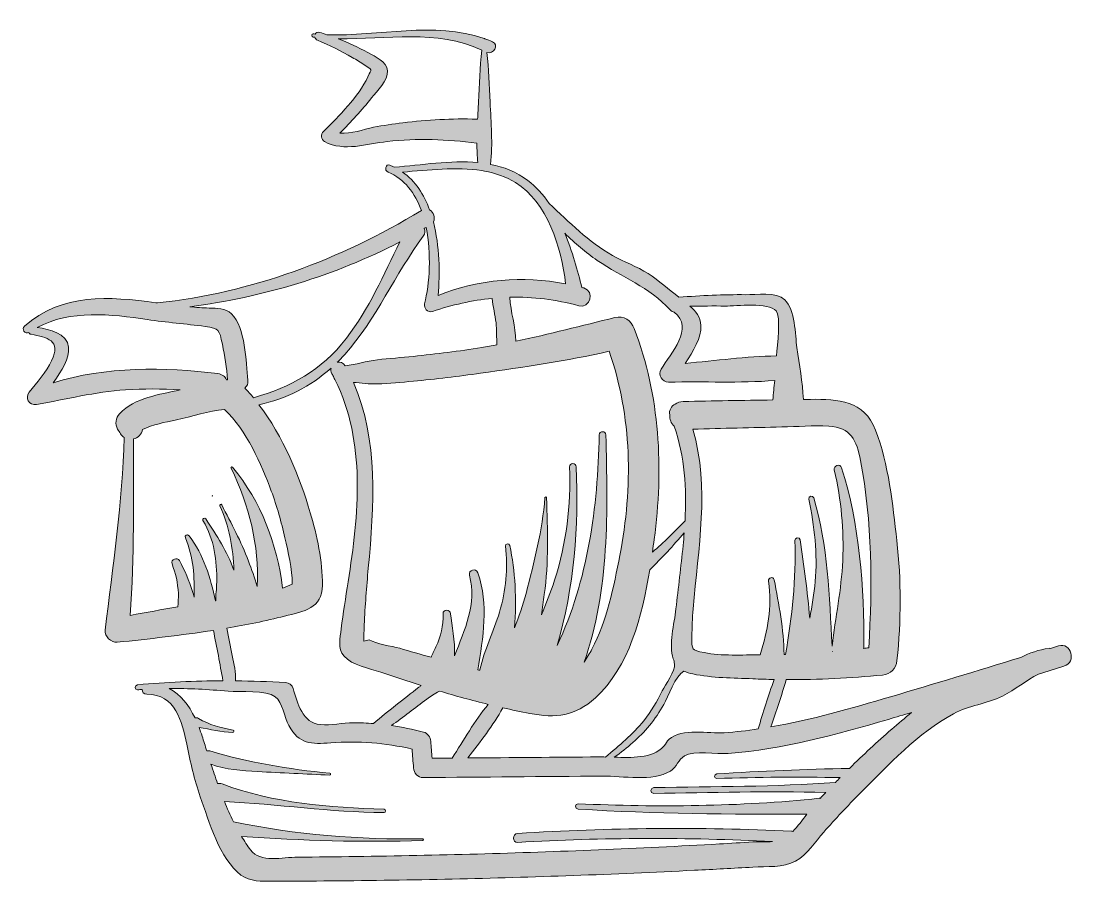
# Model space of a CAD drawing. Header units: inches. Extents: x 46 to 1991, y -1763 to -175.
import ezdxf

# ---------------------------------------------------------------- set-up
doc = ezdxf.new("R2010")
doc.units = ezdxf.units.IN
doc.header["$MEASUREMENT"] = 0
doc.layers.add('Layer 1', color=7, linetype='Continuous')

# ---------------------------------------------------------------- blocks, each defined once
blk = doc.blocks.new('block 2')
at = {"layer": 'Layer 1', "true_color": 0xffffff}
h = blk.add_hatch(color=7, dxfattribs=at)
h.dxf.hatch_style = 2
edge = h.paths.add_edge_path()
edge.add_spline(control_points=[(1957.1, -1327.5), (1952.4, -1328.9), (1947.6, -1330.4), (1942.8, -1331.9), (1942, -1331.8), (1941.1, -1331.8), (1940.1, -1331.9), (1920.7, -1334.5), (1904.4, -1340.2), (1887.7, -1348.8), (1807.9, -1373.3), (1728, -1397.6), (1647.8, -1421.2), (1575.2, -1442.7), (1501.8, -1464.1), (1427, -1476.9), (1437.7, -1448.2), (1447, -1419), (1455.7, -1389.6), (1514.9, -1389.9), (1574, -1387), (1632.9, -1381.1), (1648.5, -1379.5), (1658.1, -1370), (1659.7, -1354.2), (1667.3, -1280.5), (1668, -1206.9), (1659.4, -1133.2), (1651.7, -1066.7), (1644.6, -992.3), (1620.3, -929.5), (1599.2, -874.8), (1551.8, -872.1), (1500.2, -872.7), (1495.9, -872.8), (1491.5, -872.9), (1487.2, -872.9), (1485.7, -841), (1480.1, -808.8), (1475.4, -777.3), (1471.9, -753.3), (1472, -706.8), (1453, -689), (1437.3, -674.2), (1400, -679.9), (1380.7, -679.7), (1339.7, -679.2), (1298.7, -681.3), (1257.9, -684.4), (1238.5, -670.2), (1221.3, -653.5), (1200.9, -640.7), (1180.1, -627.7), (1156.9, -619.4), (1135.5, -607.4), (1091.1, -582.4), (1055.8, -545.7), (1018.6, -511.5), (1007.4, -494.9), (994.5, -480.3), (979.4, -469), (958.3, -453.2), (935, -444.1), (910.7, -439.3), (915.2, -401.4), (911.5, -362.6), (909.9, -324.5), (908.5, -294), (907.5, -263.2), (904, -232.8), (916.6, -238), (927, -218.5), (914.3, -213.1), (909.7, -211.1), (905, -209.4), (900.3, -207.7), (900, -207.2), (899.4, -207), (898.8, -207.2), (806.3, -175.1), (705.4, -203.4), (609.2, -200.3), (604.7, -198.8), (600.3, -197.3), (595.8, -195.9), (591.9, -194.8), (589.1, -196.4), (587.7, -199), (586.5, -198.9), (585.2, -198.8), (583.9, -198.7), (580.1, -198.3), (580.3, -204), (583.9, -204.5), (585, -204.6), (586, -204.7), (587, -204.9), (587.6, -207.2), (589, -209.3), (591.8, -210.4), (613.9, -219.6), (635.2, -230.3), (656, -242.2), (663.7, -246.6), (671.6, -251.1), (678.9, -256.3), (692.6, -265.9), (692.3, -262), (684.8, -277.7), (666.7, -315.4), (632, -349.9), (602.6, -378.7), (597.3, -383.9), (598.3, -393.8), (605, -397.4), (640.8, -416.6), (682.8, -401.5), (720.5, -397.2), (775.6, -390.8), (830.5, -393.1), (885.4, -400.2), (885.4, -400.2), (885.5, -400.2), (885.5, -400.2), (885.5, -412.2), (886.1, -424.1), (887.4, -435.9), (836.7, -431.2), (782.7, -440.9), (733.9, -444.6), (733.8, -444.6), (733.8, -444.6), (733.8, -444.7), (731, -443.3), (728.2, -442), (725.3, -440.9), (717.4, -437.8), (714.2, -450.3), (721.8, -453.5), (752.1, -466.2), (771.6, -492.7), (783.2, -524.6), (632.5, -615.5), (470.7, -675.9), (296.9, -695), (296, -694.9), (295.1, -694.8), (294.1, -694.6), (207.6, -682.5), (121.4, -676.7), (51.6, -737.8), (45.6, -743), (53, -753), (59.6, -749.5), (60.4, -751.1), (61.8, -752.3), (64.2, -752.7), (93, -758.3), (120.3, -763.6), (101.9, -801.8), (92.8, -821), (73.8, -843.2), (60.7, -859.3), (51.9, -870.1), (60.2, -884.6), (74, -882.2), (128.9, -872.6), (181.8, -859), (237.8, -855.2), (271.4, -853), (305.1, -853.1), (338.6, -855.3), (299.9, -864.3), (255.5, -869.1), (227.1, -899.5), (220.1, -907), (218.2, -918.5), (223.5, -927.5), (225.2, -930.4), (226.9, -933.3), (228.6, -936.2), (230.5, -939.3), (232.9, -941.6), (235.5, -943.3), (232.3, -1061.5), (214.9, -1181.4), (200.4, -1298.6), (199.1, -1309.7), (211.7, -1321.8), (222.6, -1320.7), (281.2, -1314.6), (340.8, -1307.9), (399.9, -1298.7), (406.4, -1329.7), (412, -1360.6), (417.5, -1391.7), (365.3, -1391.8), (313.3, -1394.2), (260.4, -1399.1), (254.6, -1399.7), (254.5, -1408.9), (260.4, -1408.4), (263.2, -1408.1), (266, -1408), (268.8, -1407.8), (268.6, -1412.3), (271.4, -1416.7), (277.4, -1416.6), (329.6, -1415.6), (342.5, -1467.7), (350.8, -1508.5), (357.6, -1541.6), (364.6, -1573.5), (375.8, -1605.5), (391.3, -1649.9), (411.6, -1720.7), (450.7, -1750), (467.6, -1762.6), (489, -1761.3), (509.1, -1761.3), (545, -1761.4), (580.9, -1761.1), (616.9, -1760.8), (691.3, -1760.2), (765.7, -1759), (840.2, -1757.4), (989, -1754.1), (1137.8, -1748.7), (1286.5, -1741.2), (1322.4, -1739.4), (1358.2, -1737.5), (1394.1, -1735.4), (1419.2, -1734), (1450.1, -1736.7), (1473, -1724.1), (1494.2, -1712.5), (1509.1, -1688.3), (1524.8, -1670.7), (1546.3, -1646.4), (1568.5, -1622.7), (1591.4, -1599.6), (1642.7, -1548), (1699.5, -1487.3), (1764, -1452.4), (1792.4, -1437), (1825.2, -1434.3), (1854.1, -1420.1), (1877.9, -1408.5), (1897.4, -1390.4), (1920.8, -1379.3), (1936.3, -1374.5), (1951.9, -1369.8), (1967.4, -1364.9), (1991.3, -1357.5), (1981.1, -1320), (1957.1, -1327.5)], knot_values=[0, 0, 0, 0, 1, 1, 1, 2, 2, 2, 3, 3, 3, 4, 4, 4, 5, 5, 5, 6, 6, 6, 7, 7, 7, 8, 8, 8, 9, 9, 9, 10, 10, 10, 11, 11, 11, 12, 12, 12, 13, 13, 13, 14, 14, 14, 15, 15, 15, 16, 16, 16, 17, 17, 17, 18, 18, 18, 19, 19, 19, 20, 20, 20, 21, 21, 21, 22, 22, 22, 23, 23, 23, 24, 24, 24, 25, 25, 25, 26, 26, 26, 27, 27, 27, 28, 28, 28, 29, 29, 29, 30, 30, 30, 31, 31, 31, 32, 32, 32, 33, 33, 33, 34, 34, 34, 35, 35, 35, 36, 36, 36, 37, 37, 37, 38, 38, 38, 39, 39, 39, 40, 40, 40, 41, 41, 41, 42, 42, 42, 43, 43, 43, 44, 44, 44, 45, 45, 45, 46, 46, 46, 47, 47, 47, 48, 48, 48, 49, 49, 49, 50, 50, 50, 51, 51, 51, 52, 52, 52, 53, 53, 53, 54, 54, 54, 55, 55, 55, 56, 56, 56, 57, 57, 57, 58, 58, 58, 59, 59, 59, 60, 60, 60, 61, 61, 61, 62, 62, 62, 63, 63, 63, 64, 64, 64, 65, 65, 65, 66, 66, 66, 67, 67, 67, 68, 68, 68, 69, 69, 69, 70, 70, 70, 71, 71, 71, 72, 72, 72, 73, 73, 73, 74, 74, 74, 75, 75, 75, 76, 76, 76, 77, 77, 77, 78, 78, 78, 79, 79, 79, 80, 80, 80, 81, 81, 81, 82, 82, 82, 83, 83, 83, 84, 84, 84, 85, 85, 85, 85], degree=3, periodic=1)
edge = h.paths.add_edge_path()
edge.add_spline(control_points=[(749, -362.8), (731, -365), (713.1, -367.6), (695.3, -371), (676.1, -374.7), (653.6, -383.9), (633.2, -381.7), (653.7, -361), (673.5, -339.4), (691.6, -316.7), (700.8, -305.2), (722.5, -283.6), (720.8, -266.9), (718.9, -249), (698.9, -241.5), (684.6, -233.3), (666.8, -223.1), (648.6, -214.8), (629.8, -207.6), (719.8, -209.3), (810.4, -189.5), (894.9, -228.5), (890.9, -260.3), (889.9, -292.5), (888.5, -324.5), (888.1, -335), (887.4, -345.6), (886.9, -356.2), (886.4, -356.1), (885.9, -356), (885.4, -356), (839.6, -354.6), (794.4, -357.2), (749, -362.8)], knot_values=[0, 0, 0, 0, 1, 1, 1, 2, 2, 2, 3, 3, 3, 4, 4, 4, 5, 5, 5, 6, 6, 6, 7, 7, 7, 8, 8, 8, 9, 9, 9, 10, 10, 10, 11, 11, 11, 11], degree=3, periodic=1)
edge = h.paths.add_edge_path()
edge.add_spline(control_points=[(1341.4, -1487.5), (1312.7, -1489.5), (1263.4, -1478.9), (1239.6, -1499.6), (1235.7, -1503.1), (1234.2, -1508), (1230.7, -1511.6), (1216.9, -1525.5), (1206.3, -1528.9), (1187.1, -1531.5), (1171.7, -1533.6), (1155.1, -1533.2), (1138.8, -1532.7), (1162.5, -1515.8), (1184.6, -1497.1), (1203.5, -1474.5), (1213.7, -1462.3), (1222.4, -1449.1), (1230.2, -1435.2), (1237.7, -1422), (1251, -1382), (1267, -1373.8), (1271.9, -1376.2), (1277.6, -1377.9), (1283.7, -1379.2), (1319, -1386.6), (1357.9, -1386.5), (1393.8, -1388.1), (1407, -1388.7), (1420.2, -1389), (1433.4, -1389.3), (1422.7, -1419.4), (1412.7, -1449.8), (1404.1, -1480.6), (1383.3, -1483.7), (1362.4, -1486.1), (1341.4, -1487.5)], knot_values=[0, 0, 0, 0, 1, 1, 1, 2, 2, 2, 3, 3, 3, 4, 4, 4, 5, 5, 5, 6, 6, 6, 7, 7, 7, 8, 8, 8, 9, 9, 9, 10, 10, 10, 11, 11, 11, 12, 12, 12, 12], degree=3, periodic=1)
edge = h.paths.add_edge_path()
edge.add_spline(control_points=[(802.9, -1534.7), (802, -1524.2), (801.2, -1513.8), (800.4, -1503.3), (799.8, -1495.6), (795.3, -1488.3), (787.4, -1486.3), (767.8, -1481.3), (748, -1477.3), (728, -1474.4), (749.9, -1458.4), (771.3, -1441.7), (793.1, -1425.4), (799.6, -1420.5), (807.9, -1415.8), (816.4, -1410.7), (846.2, -1419.6), (876.2, -1427.8), (906.5, -1435.2), (881.6, -1465.5), (861, -1501.5), (839.8, -1534.4), (827.5, -1534.5), (815.2, -1534.6), (802.9, -1534.7)], knot_values=[0, 0, 0, 0, 1, 1, 1, 2, 2, 2, 3, 3, 3, 4, 4, 4, 5, 5, 5, 6, 6, 6, 7, 7, 7, 8, 8, 8, 8], degree=3, periodic=1)
edge = h.paths.add_edge_path()
edge.add_spline(control_points=[(657.9, -841.4), (672.5, -842.4), (687.1, -844.7), (702.1, -844.4), (724.2, -843.9), (746.5, -841.3), (768.5, -839.2), (809.9, -835.3), (851.1, -830.3), (892.3, -824.5), (971.7, -813.3), (1051.2, -802.2), (1129.3, -784), (1171.3, -905.5), (1173.5, -1034.2), (1149, -1160.5), (1137.8, -1218.2), (1125.3, -1281.1), (1097.4, -1333.5), (1093.4, -1341), (1088.6, -1349.4), (1083, -1357.5), (1130.7, -1224.2), (1126.5, -1078.5), (1123.2, -938.2), (1123, -930.4), (1111.2, -930.4), (1111, -938.2), (1108.5, -1072.9), (1090.2, -1205.6), (1033.5, -1326.9), (1064.8, -1220.6), (1073.4, -1105.6), (1068.7, -997), (1068.3, -989.2), (1056.3, -989.2), (1056.5, -997), (1058.6, -1069.8), (1051.1, -1136.9), (1028.6, -1206.3), (1021.4, -1228.4), (1013.3, -1249.6), (1004.4, -1270.4), (1006.2, -1257.6), (1008, -1245), (1009.8, -1232.7), (1018.3, -1173.2), (1015.5, -1113.8), (1013.9, -1053.9), (1013.8, -1052.1), (1011.1, -1052.1), (1011, -1053.9), (1006.4, -1114), (991.2, -1172.6), (976.1, -1230.7), (970.5, -1252.4), (962.9, -1273.2), (954.7, -1293.8), (959.4, -1242.3), (955.9, -1188.8), (946.3, -1142), (945.4, -1137.6), (937.7, -1138.5), (938.2, -1143.1), (942.6, -1184.3), (939.3, -1225.2), (927.2, -1265), (916.3, -1300.9), (899.1, -1335.1), (891.2, -1371.8), (891.2, -1372), (891.2, -1372.2), (891.1, -1372.4), (889.7, -1372.1), (888.4, -1371.7), (887, -1371.4), (897.3, -1311.8), (907.4, -1251.2), (887.4, -1192.8), (884.1, -1183.1), (869.3, -1187), (871.9, -1197.1), (885.7, -1250.1), (863, -1297.5), (844.3, -1345.8), (846.1, -1319.5), (838.9, -1288.5), (837.2, -1268.3), (836.5, -1259.3), (822.7, -1259.1), (823.1, -1268.3), (824.1, -1290.2), (819.3, -1309.5), (810.1, -1329.4), (806.8, -1336.5), (803.5, -1342.4), (801, -1348.3), (781.7, -1342.9), (762.5, -1337.4), (743.3, -1331.8), (727.4, -1327.1), (700.8, -1324.6), (687, -1316), (683.8, -1316.8), (680.6, -1317.6), (677.3, -1318.4), (677.3, -1308.4), (677.5, -1298.5), (678.1, -1288.5), (679.4, -1253.7), (682.3, -1218.9), (685.4, -1184.2), (696, -1068), (705.1, -949.4), (657.9, -841.4)], knot_values=[0, 0, 0, 0, 1, 1, 1, 2, 2, 2, 3, 3, 3, 4, 4, 4, 5, 5, 5, 6, 6, 6, 7, 7, 7, 8, 8, 8, 9, 9, 9, 10, 10, 10, 11, 11, 11, 12, 12, 12, 13, 13, 13, 14, 14, 14, 15, 15, 15, 16, 16, 16, 17, 17, 17, 18, 18, 18, 19, 19, 19, 20, 20, 20, 21, 21, 21, 22, 22, 22, 23, 23, 23, 24, 24, 24, 25, 25, 25, 26, 26, 26, 27, 27, 27, 28, 28, 28, 29, 29, 29, 30, 30, 30, 31, 31, 31, 32, 32, 32, 33, 33, 33, 34, 34, 34, 35, 35, 35, 36, 36, 36, 37, 37, 37, 38, 38, 38, 38], degree=3, periodic=1)
edge = h.paths.add_edge_path()
edge.add_spline(control_points=[(933.2, -1441.6), (949.7, -1445.3), (966.3, -1448.8), (982.9, -1452), (1031.1, -1461.1), (1066.4, -1457.3), (1103.9, -1423.2), (1165.9, -1366.8), (1190.1, -1272.5), (1204, -1187.3), (1226.3, -1165.3), (1247.5, -1142.5), (1267.6, -1118.6), (1267, -1126.4), (1266.3, -1134.3), (1265.5, -1142.1), (1261.7, -1181.2), (1256.8, -1220.2), (1252.4, -1259.2), (1249.4, -1286.6), (1238.4, -1324.6), (1247.4, -1351.4), (1247.9, -1353), (1248.5, -1354.4), (1249.2, -1355.8), (1249.2, -1357.3), (1249.4, -1359), (1249.6, -1360.8), (1251.5, -1373.6), (1232.8, -1399), (1227.1, -1410.3), (1217.2, -1429.9), (1206.9, -1448.2), (1193.1, -1465.3), (1172.7, -1490.4), (1147.5, -1511.3), (1122.8, -1532.3), (1118.5, -1532.2), (1114.2, -1532.1), (1110, -1532.1), (1029.7, -1532.8), (949.3, -1533.5), (868.9, -1534.1), (891.6, -1504.4), (915.9, -1473.9), (933.2, -1441.6)], knot_values=[0, 0, 0, 0, 1, 1, 1, 2, 2, 2, 3, 3, 3, 4, 4, 4, 5, 5, 5, 6, 6, 6, 7, 7, 7, 8, 8, 8, 9, 9, 9, 10, 10, 10, 11, 11, 11, 12, 12, 12, 13, 13, 13, 14, 14, 14, 15, 15, 15, 15], degree=3, periodic=1)
edge = h.paths.add_edge_path()
edge.add_spline(control_points=[(1540.6, -1337.5), (1540.7, -1337.8), (1540.7, -1338.1), (1540.8, -1338.3), (1540.7, -1338.3), (1540.7, -1338.3), (1540.7, -1338.3), (1540.6, -1338.1), (1540.6, -1337.8), (1540.6, -1337.5)], knot_values=[0, 0, 0, 0, 1, 1, 1, 2, 2, 2, 3, 3, 3, 3], degree=3, periodic=1)
edge = h.paths.add_edge_path()
edge.add_spline(control_points=[(1533.9, -922.1), (1574.3, -924.1), (1585.5, -948.8), (1592.5, -985.4), (1614.1, -1098.3), (1614.8, -1216.1), (1607.6, -1330.8), (1604.5, -1331.2), (1601.4, -1331.7), (1598.3, -1332.1), (1598.5, -1330.8), (1598.7, -1329.6), (1598.7, -1328.2), (1599.1, -1220.8), (1591, -1102), (1557.7, -999.3), (1554.9, -990.7), (1542.1, -994.2), (1544.1, -1003), (1557.1, -1058.3), (1562.2, -1113.5), (1559.7, -1170.2), (1557.5, -1223.2), (1546.1, -1275), (1540, -1327.6), (1535, -1236.6), (1532.4, -1141.4), (1506.4, -1054.5), (1504.7, -1048.7), (1496.4, -1051.1), (1497.5, -1056.9), (1507.1, -1105.8), (1513.8, -1158.7), (1509, -1208.5), (1506.7, -1231.3), (1503.2, -1253.8), (1499, -1276.2), (1494.8, -1227.7), (1488.1, -1179.2), (1481.1, -1131.6), (1480.3, -1126.1), (1471.4, -1127.5), (1471.6, -1132.9), (1474.2, -1205), (1466.1, -1272.6), (1454.3, -1343.4), (1453.4, -1343.4), (1452.5, -1343.4), (1451.6, -1343.5), (1451.4, -1297.8), (1442, -1249.4), (1433.3, -1205.3), (1431.9, -1198.4), (1422, -1201.5), (1423, -1208.1), (1429.9, -1258.1), (1421.6, -1297.7), (1407.8, -1344), (1374.8, -1343.8), (1336.6, -1346.3), (1304.1, -1339.7), (1281, -1335), (1281.6, -1335), (1281.8, -1310.6), (1281.9, -1293.5), (1282.6, -1276.3), (1284, -1259.2), (1293.1, -1146.7), (1315.4, -1036.2), (1283.4, -927.7), (1338, -926.3), (1392.7, -924.9), (1447.3, -923.7), (1475.9, -923.1), (1505.3, -920.7), (1533.9, -922.1)], knot_values=[0, 0, 0, 0, 1, 1, 1, 2, 2, 2, 3, 3, 3, 4, 4, 4, 5, 5, 5, 6, 6, 6, 7, 7, 7, 8, 8, 8, 9, 9, 9, 10, 10, 10, 11, 11, 11, 12, 12, 12, 13, 13, 13, 14, 14, 14, 15, 15, 15, 16, 16, 16, 17, 17, 17, 18, 18, 18, 19, 19, 19, 20, 20, 20, 21, 21, 21, 22, 22, 22, 23, 23, 23, 24, 24, 24, 25, 25, 25, 25], degree=3, periodic=1)
edge = h.paths.add_edge_path()
edge.add_spline(control_points=[(1343.3, -700.7), (1363.6, -701), (1422.9, -693.1), (1437.2, -709.6), (1445.8, -719.5), (1439.2, -772.6), (1437.8, -792.6), (1381.9, -793.6), (1325.4, -801.1), (1269.5, -806.5), (1284.1, -784.2), (1299.7, -758.8), (1298.4, -736.4), (1297.5, -720.9), (1289.1, -709.8), (1278, -701.1), (1299.7, -700.6), (1321.5, -700.3), (1343.3, -700.7)], knot_values=[0, 0, 0, 0, 1, 1, 1, 2, 2, 2, 3, 3, 3, 4, 4, 4, 5, 5, 5, 6, 6, 6, 6], degree=3, periodic=1)
edge = h.paths.add_edge_path()
edge.add_spline(control_points=[(1107.5, -616.6), (1153.4, -648.1), (1202.9, -665.1), (1241.5, -707.7), (1243.9, -710.3), (1246.5, -711.7), (1249.2, -712.1), (1287.1, -740.7), (1242.8, -788.6), (1225, -817.1), (1218.7, -827.3), (1226.9, -841.3), (1238.8, -841), (1303.5, -839.5), (1369.8, -843), (1434.4, -838), (1433.2, -849.9), (1432, -861.8), (1431.1, -873.8), (1376, -874.6), (1320.9, -875.5), (1265.8, -876.7), (1259.8, -876.8), (1254.9, -878.7), (1251, -881.6), (1244.2, -884.8), (1239, -892.6), (1241.1, -901.3), (1240.6, -909.2), (1243.3, -917.1), (1249, -922.3), (1268.9, -978.3), (1272.2, -1037.5), (1269.1, -1096.6), (1250.1, -1117), (1230.2, -1136.5), (1209, -1154.5), (1210.1, -1146.6), (1211.2, -1138.8), (1212.2, -1131.2), (1229.9, -1000.7), (1223, -865.9), (1175.4, -742.2), (1169.6, -727.2), (1156.2, -717.9), (1139.8, -721.9), (1079.1, -736.8), (1018.5, -752.7), (957.3, -765.4), (957.1, -738.5), (947.3, -711.2), (946.4, -684.5), (988.7, -683.5), (1031.3, -688.4), (1073.3, -700.1), (1094.4, -705.9), (1103.5, -672.9), (1082.4, -667.3), (1081.3, -667), (1080.2, -666.8), (1079.1, -666.5), (1071.4, -635.4), (1061.5, -599.8), (1047.5, -566.4), (1066, -584.8), (1085.9, -601.9), (1107.5, -616.6)], knot_values=[0, 0, 0, 0, 1, 1, 1, 2, 2, 2, 3, 3, 3, 4, 4, 4, 5, 5, 5, 6, 6, 6, 7, 7, 7, 8, 8, 8, 9, 9, 9, 10, 10, 10, 11, 11, 11, 12, 12, 12, 13, 13, 13, 14, 14, 14, 15, 15, 15, 16, 16, 16, 17, 17, 17, 18, 18, 18, 19, 19, 19, 20, 20, 20, 21, 21, 21, 22, 22, 22, 22], degree=3, periodic=1)
edge = h.paths.add_edge_path()
edge.add_spline(control_points=[(748.6, -453.5), (796, -450.2), (847.2, -443), (894.6, -450.9), (896.1, -451.4), (897.7, -451.7), (899.4, -451.7), (919.4, -455.5), (938.7, -462), (956.7, -473), (1015.8, -509), (1041, -591.9), (1049.1, -659.7), (969.7, -644.5), (889.4, -650.9), (814, -681.1), (817.7, -640.1), (817, -589.9), (805.3, -545.3), (809.7, -537.6), (805.8, -527.5), (798.5, -523.5), (788, -494.9), (772.1, -470), (748.6, -453.5)], knot_values=[0, 0, 0, 0, 1, 1, 1, 2, 2, 2, 3, 3, 3, 4, 4, 4, 5, 5, 5, 6, 6, 6, 7, 7, 7, 8, 8, 8, 8], degree=3, periodic=1)
edge = h.paths.add_edge_path()
edge.add_spline(control_points=[(789.2, -696.3), (787.2, -704.5), (794.8, -713.6), (803.5, -710.6), (839.7, -698.3), (876.6, -690.2), (913.8, -686.5), (915, -701.6), (919.3, -716.9), (920.8, -731.7), (922.2, -744.9), (921.6, -758.7), (922.6, -772.2), (913.3, -773.9), (903.9, -775.5), (894.5, -777), (852.7, -783.8), (810.6, -789.1), (768.5, -793.4), (746.4, -795.8), (724.1, -797.1), (702.1, -799.8), (682, -802.2), (662.9, -808.9), (642.9, -810.7), (639.4, -804.6), (633.6, -803.1), (628.3, -804.4), (632.9, -799.8), (637.5, -795.1), (641.9, -790.1), (700.1, -724.6), (735.1, -641.9), (786.8, -571.5), (790.3, -566.7), (790.3, -561.8), (788.4, -557.5), (789.5, -556.8), (790.7, -556.2), (791.9, -555.5), (802, -604.3), (798.3, -659.1), (789.2, -696.3)], knot_values=[0, 0, 0, 0, 1, 1, 1, 2, 2, 2, 3, 3, 3, 4, 4, 4, 5, 5, 5, 6, 6, 6, 7, 7, 7, 8, 8, 8, 9, 9, 9, 10, 10, 10, 11, 11, 11, 12, 12, 12, 13, 13, 13, 14, 14, 14, 14], degree=3, periodic=1)
edge = h.paths.add_edge_path()
edge.add_spline(control_points=[(743.8, -582.3), (713.6, -643.1), (687.1, -705.2), (645.1, -759.9), (598.8, -820.1), (542.4, -849.9), (473.9, -869.7), (468.7, -863.5), (463.4, -857.5), (457.9, -851.8), (461.9, -848.9), (464.5, -844.1), (463.7, -837.4), (459.6, -803.2), (459.4, -740.3), (433.2, -714.8), (421.8, -703.7), (406.5, -704.8), (392, -704.3), (380.1, -703.9), (368.2, -703), (356.4, -702), (491.1, -684.2), (623.6, -644.9), (743.8, -582.3)], knot_values=[0, 0, 0, 0, 1, 1, 1, 2, 2, 2, 3, 3, 3, 4, 4, 4, 5, 5, 5, 6, 6, 6, 7, 7, 7, 8, 8, 8, 8], degree=3, periodic=1)
edge = h.paths.add_edge_path()
edge.add_spline(control_points=[(104.9, -842), (120.1, -820.6), (135.4, -797.2), (133.2, -776.5), (130.5, -750.8), (97.9, -743.6), (75.4, -740.2), (136.5, -707.2), (211.6, -715.6), (278, -725.5), (313.5, -730.9), (349.2, -733.5), (384.7, -738.3), (411.2, -742), (410.7, -744.3), (416.5, -771.1), (421.2, -792.8), (424.1, -814.6), (426.2, -836.7), (425.5, -836.6), (424.9, -836.5), (424.2, -836.5), (421.8, -831), (416.5, -826.4), (407.9, -825.3), (311.5, -812.8), (200.6, -812.3), (104.9, -842)], knot_values=[0, 0, 0, 0, 1, 1, 1, 2, 2, 2, 3, 3, 3, 4, 4, 4, 5, 5, 5, 6, 6, 6, 7, 7, 7, 8, 8, 8, 9, 9, 9, 9], degree=3, periodic=1)
edge = h.paths.add_edge_path()
edge.add_spline(control_points=[(420.7, -891.3), (460.6, -929.6), (488.4, -992.2), (506.7, -1042), (517, -1070), (525.2, -1098.9), (531.6, -1128), (537.3, -1153.6), (546.1, -1185.8), (545, -1213.3), (539.4, -1216.1), (533.7, -1218.6), (527.6, -1220.8), (517.1, -1139.1), (488.2, -1061.7), (435.2, -997.8), (433.9, -996.2), (431.7, -998.2), (432.5, -999.8), (466.3, -1069.1), (484.2, -1141.2), (480.7, -1217.7), (476.7, -1201.9), (469.8, -1186.1), (464.5, -1171.1), (451.4, -1134.6), (432.7, -1101.9), (415.4, -1067.3), (414.3, -1065), (411, -1067), (412, -1069.2), (429.1, -1105.5), (436.6, -1148), (437.7, -1187.8), (425.6, -1153.1), (406.1, -1123.6), (385.8, -1093.3), (383.8, -1090.2), (378.8, -1093), (380.8, -1096.2), (401.6, -1130.7), (406.7, -1170.7), (406.1, -1210.1), (406, -1221.7), (404.1, -1233.3), (404.2, -1244.2), (404, -1244.2), (403.8, -1244.2), (403.6, -1244.3), (394.7, -1201.5), (382.2, -1159.7), (355.1, -1124.5), (352, -1120.5), (346.4, -1123.8), (348.4, -1128.4), (363.5, -1163.5), (365.3, -1200.4), (364.6, -1237.6), (363.6, -1234), (362.5, -1230.4), (361.5, -1227), (355.5, -1207.4), (346.9, -1188.3), (337.5, -1170.2), (333.6, -1162.8), (320.7, -1167.9), (323.7, -1176), (330.4, -1193.8), (334.4, -1211.4), (335.4, -1230.5), (335.8, -1238.9), (335, -1247.2), (334.5, -1255.5), (305.2, -1260.4), (275.9, -1265.6), (246.7, -1271.3), (254.8, -1162.4), (252.3, -1054.8), (252.5, -945.8), (260.9, -943.7), (268.1, -937.2), (269.3, -928.2), (289, -919.1), (310, -915.1), (331.9, -910.4), (360.2, -904.4), (391.4, -894.1), (420.7, -891.3)], knot_values=[0, 0, 0, 0, 1, 1, 1, 2, 2, 2, 3, 3, 3, 4, 4, 4, 5, 5, 5, 6, 6, 6, 7, 7, 7, 8, 8, 8, 9, 9, 9, 10, 10, 10, 11, 11, 11, 12, 12, 12, 13, 13, 13, 14, 14, 14, 15, 15, 15, 16, 16, 16, 17, 17, 17, 18, 18, 18, 19, 19, 19, 20, 20, 20, 21, 21, 21, 22, 22, 22, 23, 23, 23, 24, 24, 24, 25, 25, 25, 26, 26, 26, 27, 27, 27, 28, 28, 28, 29, 29, 29, 29], degree=3, periodic=1)
edge = h.paths.add_edge_path()
edge.add_spline(control_points=[(530.8, -1272.7), (567.6, -1263.5), (600, -1258.8), (600.8, -1215.4), (601.6, -1171.7), (590.7, -1123.6), (578.6, -1081.9), (559.6, -1016.1), (527.8, -940.5), (484, -882.6), (533.7, -872.1), (579.1, -848.8), (617, -815), (616.1, -818.1), (616.3, -821.7), (618.4, -825.4), (619.6, -827.7), (620.7, -830), (621.9, -832.3), (622.4, -833.7), (623.1, -835), (623.9, -836.1), (681.7, -951.7), (667.7, -1085.6), (648.2, -1209.3), (643.7, -1238.2), (639.2, -1267), (635.5, -1296), (633.4, -1313), (628.4, -1331.8), (640.7, -1346.2), (655.5, -1363.4), (687.9, -1369), (708.4, -1376), (733.1, -1384.3), (758, -1392.5), (782.9, -1400.4), (781.4, -1401.6), (780, -1402.7), (778.6, -1403.8), (750.3, -1425.6), (722, -1447.4), (695, -1470.7), (682.8, -1469.7), (670.5, -1469.1), (658.3, -1469.1), (638.3, -1469), (616.7, -1474.4), (597.1, -1472.6), (564.5, -1469.6), (554.8, -1433), (547, -1405.9), (545.1, -1399.3), (539.4, -1395.4), (532.7, -1395), (501.8, -1393.2), (471.2, -1392.1), (440.7, -1391.8), (442, -1376.2), (437.5, -1360.8), (434.4, -1345.3), (431, -1328.4), (427.7, -1311.6), (424.5, -1294.7), (460.4, -1288.6), (496, -1281.5), (530.8, -1272.7)], knot_values=[0, 0, 0, 0, 1, 1, 1, 2, 2, 2, 3, 3, 3, 4, 4, 4, 5, 5, 5, 6, 6, 6, 7, 7, 7, 8, 8, 8, 9, 9, 9, 10, 10, 10, 11, 11, 11, 12, 12, 12, 13, 13, 13, 14, 14, 14, 15, 15, 15, 16, 16, 16, 17, 17, 17, 18, 18, 18, 19, 19, 19, 20, 20, 20, 21, 21, 21, 22, 22, 22, 22], degree=3, periodic=1)
edge = h.paths.add_edge_path()
edge.add_spline(control_points=[(1650, -1481.2), (1623.3, -1504.3), (1597.4, -1528.4), (1572.1, -1553.2), (1490.5, -1555), (1409, -1558.1), (1327.5, -1563.4), (1322, -1563.8), (1321.9, -1572.3), (1327.5, -1572.1), (1403.4, -1569.5), (1479.1, -1568.7), (1555, -1570.4), (1552.1, -1573.4), (1549.1, -1576.2), (1546.2, -1579.2), (1435, -1587.4), (1323, -1586.6), (1211.5, -1588.8), (1204.7, -1589), (1204.6, -1599.6), (1211.5, -1599.5), (1317, -1598.3), (1423, -1594.5), (1528.3, -1598), (1525, -1601.5), (1521.7, -1605), (1518.4, -1608.6), (1517.7, -1608.5), (1517.1, -1608.5), (1516.4, -1608.5), (1369.7, -1623.9), (1219.2, -1625), (1072.1, -1618.6), (1065.8, -1618.3), (1065.9, -1627.9), (1072.1, -1628.3), (1213, -1637.2), (1352.9, -1638.3), (1493.8, -1637.8), (1485.7, -1648.6), (1476.9, -1660.2), (1467.5, -1669.6), (1466.9, -1669.4), (1466.2, -1669.3), (1465.5, -1669.2), (1297.4, -1661.1), (1128.9, -1662.5), (961, -1673.3), (950.4, -1674), (950.3, -1690.4), (961, -1689.8), (1117.4, -1680.6), (1273.9, -1680.2), (1430.4, -1688.3), (1418.2, -1689.4), (1404.3, -1688.4), (1394.1, -1689), (1373.6, -1690.3), (1353.1, -1691.4), (1332.6, -1692.6), (1184, -1700.9), (1035.2, -1707.1), (886.4, -1711.2), (811.9, -1713.3), (737.5, -1714.8), (663.1, -1715.9), (627.1, -1716.4), (591.2, -1716.7), (555.3, -1717), (527.4, -1717.2), (486.5, -1727.8), (468.6, -1703.8), (462.6, -1695.8), (457.1, -1687.4), (451.8, -1678.7), (562.8, -1686.5), (674.6, -1690.3), (785.9, -1686), (787.7, -1685.9), (787.7, -1683), (785.9, -1683.1), (668.1, -1684.8), (552, -1675.9), (437, -1651.7), (431, -1639.6), (425.4, -1627.1), (420.2, -1614.4), (518.5, -1619.3), (615.5, -1633.9), (714.4, -1634.9), (718.4, -1634.9), (718.4, -1628.7), (714.4, -1628.6), (614.7, -1625.4), (510, -1617.6), (416.3, -1582), (413.1, -1580.8), (410.3, -1580.7), (407.7, -1581.4), (403.4, -1569.4), (399.4, -1557.3), (395.5, -1545.3), (422.2, -1556.2), (453, -1557.4), (481.5, -1559.1), (525.7, -1561.8), (570.1, -1563.5), (614.4, -1565.7), (616.6, -1565.8), (616.5, -1562.5), (614.4, -1562.3), (538.2, -1554.6), (466.7, -1542.8), (393.6, -1521.1), (391.5, -1520.5), (389.5, -1520.5), (387.8, -1521.1), (384.9, -1511.8), (382, -1502.7), (379.2, -1493.8), (377.5, -1488.4), (375.6, -1483), (373.5, -1477.6), (394.2, -1481.2), (414.3, -1486), (435.5, -1487.3), (438.2, -1487.5), (438.9, -1483.1), (436.2, -1482.6), (414.5, -1478.5), (391.6, -1473), (372.8, -1461.2), (370.3, -1459.6), (368, -1459.6), (366.1, -1460.3), (355, -1437.2), (339.7, -1416.6), (318.4, -1405.9), (354.5, -1405.7), (390.1, -1407.8), (427.1, -1410.8), (448.9, -1412.5), (497.3, -1408.6), (514, -1421.1), (527.7, -1431.3), (530.7, -1459), (539.1, -1474.4), (557.5, -1508.6), (580.4, -1509), (616.4, -1506.2), (667, -1502.2), (716.8, -1506.4), (766.1, -1517.7), (767, -1529.3), (767.9, -1540.9), (768.8, -1552.5), (769.6, -1562), (776.4, -1570.4), (786.6, -1570.3), (897, -1569.4), (1007.4, -1568.4), (1117.8, -1567.5), (1153.1, -1567.2), (1210.2, -1578.2), (1242.1, -1558.3), (1254.2, -1550.7), (1256.8, -1536.8), (1268, -1530.3), (1285.9, -1520), (1327.5, -1527.5), (1348.8, -1525.9), (1449.5, -1518.1), (1547.4, -1491.2), (1643.9, -1462.9), (1658.1, -1458.7), (1672.3, -1454.4), (1686.6, -1450.2), (1674.2, -1460.2), (1662.1, -1470.7), (1650, -1481.2)], knot_values=[0, 0, 0, 0, 1, 1, 1, 2, 2, 2, 3, 3, 3, 4, 4, 4, 5, 5, 5, 6, 6, 6, 7, 7, 7, 8, 8, 8, 9, 9, 9, 10, 10, 10, 11, 11, 11, 12, 12, 12, 13, 13, 13, 14, 14, 14, 15, 15, 15, 16, 16, 16, 17, 17, 17, 18, 18, 18, 19, 19, 19, 20, 20, 20, 21, 21, 21, 22, 22, 22, 23, 23, 23, 24, 24, 24, 25, 25, 25, 26, 26, 26, 27, 27, 27, 28, 28, 28, 29, 29, 29, 30, 30, 30, 31, 31, 31, 32, 32, 32, 33, 33, 33, 34, 34, 34, 35, 35, 35, 36, 36, 36, 37, 37, 37, 38, 38, 38, 39, 39, 39, 40, 40, 40, 41, 41, 41, 42, 42, 42, 43, 43, 43, 44, 44, 44, 45, 45, 45, 46, 46, 46, 47, 47, 47, 48, 48, 48, 49, 49, 49, 50, 50, 50, 51, 51, 51, 52, 52, 52, 53, 53, 53, 54, 54, 54, 55, 55, 55, 56, 56, 56, 57, 57, 57, 58, 58, 58, 59, 59, 59, 60, 60, 60, 60], degree=3, periodic=1)
h = blk.add_hatch(color=7, dxfattribs=at)
h.dxf.hatch_style = 2
edge = h.paths.add_edge_path()
edge.add_spline(control_points=[(398.1, -1050.2), (397.6, -1050.2), (397.6, -1051), (398.1, -1051), (398.6, -1051), (398.6, -1050.2), (398.1, -1050.2)], knot_values=[0, 0, 0, 0, 1, 1, 1, 2, 2, 2, 2], degree=3, periodic=1)
at = {"layer": 'Layer 1', "lineweight": 0}
for points, knots in [([(1957.1, -1327.5), (1952.4, -1328.9), (1947.6, -1330.4), (1942.8, -1331.9), (1942, -1331.8), (1941.1, -1331.8), (1940.1, -1331.9), (1920.7, -1334.5), (1904.4, -1340.2), (1887.7, -1348.8), (1807.9, -1373.3), (1728, -1397.6), (1647.8, -1421.2), (1575.2, -1442.7), (1501.8, -1464.1), (1427, -1476.9), (1437.7, -1448.2), (1447, -1419), (1455.7, -1389.6), (1514.9, -1389.9), (1574, -1387), (1632.9, -1381.1), (1648.5, -1379.5), (1658.1, -1370), (1659.7, -1354.2), (1667.3, -1280.5), (1668, -1206.9), (1659.4, -1133.2), (1651.7, -1066.7), (1644.6, -992.3), (1620.3, -929.5), (1599.2, -874.8), (1551.8, -872.1), (1500.2, -872.7), (1495.9, -872.8), (1491.5, -872.9), (1487.2, -872.9), (1485.7, -841), (1480.1, -808.8), (1475.4, -777.3), (1471.9, -753.3), (1472, -706.8), (1453, -689), (1437.3, -674.2), (1400, -679.9), (1380.7, -679.7), (1339.7, -679.2), (1298.7, -681.3), (1257.9, -684.4), (1238.5, -670.2), (1221.3, -653.5), (1200.9, -640.7), (1180.1, -627.7), (1156.9, -619.4), (1135.5, -607.4), (1091.1, -582.4), (1055.8, -545.7), (1018.6, -511.5), (1007.4, -494.9), (994.5, -480.3), (979.4, -469), (958.3, -453.2), (935, -444.1), (910.7, -439.3), (915.2, -401.4), (911.5, -362.6), (909.9, -324.5), (908.5, -294), (907.5, -263.2), (904, -232.8), (916.6, -238), (927, -218.5), (914.3, -213.1), (909.7, -211.1), (905, -209.4), (900.3, -207.7), (900, -207.2), (899.4, -207), (898.8, -207.2), (806.3, -175.1), (705.4, -203.4), (609.2, -200.3), (604.7, -198.8), (600.3, -197.3), (595.8, -195.9), (591.9, -194.8), (589.1, -196.4), (587.7, -199), (586.5, -198.9), (585.2, -198.8), (583.9, -198.7), (580.1, -198.3), (580.3, -204), (583.9, -204.5), (585, -204.6), (586, -204.7), (587, -204.9), (587.6, -207.2), (589, -209.3), (591.8, -210.4), (613.9, -219.6), (635.2, -230.3), (656, -242.2), (663.7, -246.6), (671.6, -251.1), (678.9, -256.3), (692.6, -265.9), (692.3, -262), (684.8, -277.7), (666.7, -315.4), (632, -349.9), (602.6, -378.7), (597.3, -383.9), (598.3, -393.8), (605, -397.4), (640.8, -416.6), (682.8, -401.5), (720.5, -397.2), (775.6, -390.8), (830.5, -393.1), (885.4, -400.2), (885.4, -400.2), (885.5, -400.2), (885.5, -400.2), (885.5, -412.2), (886.1, -424.1), (887.4, -435.9), (836.7, -431.2), (782.7, -440.9), (733.9, -444.6), (733.8, -444.6), (733.8, -444.6), (733.8, -444.7), (731, -443.3), (728.2, -442), (725.3, -440.9), (717.4, -437.8), (714.2, -450.3), (721.8, -453.5), (752.1, -466.2), (771.6, -492.7), (783.2, -524.6), (632.5, -615.5), (470.7, -675.9), (296.9, -695), (296, -694.9), (295.1, -694.8), (294.1, -694.6), (207.6, -682.5), (121.4, -676.7), (51.6, -737.8), (45.6, -743), (53, -753), (59.6, -749.5), (60.4, -751.1), (61.8, -752.3), (64.2, -752.7), (93, -758.3), (120.3, -763.6), (101.9, -801.8), (92.8, -821), (73.8, -843.2), (60.7, -859.3), (51.9, -870.1), (60.2, -884.6), (74, -882.2), (128.9, -872.6), (181.8, -859), (237.8, -855.2), (271.4, -853), (305.1, -853.1), (338.6, -855.3), (299.9, -864.3), (255.5, -869.1), (227.1, -899.5), (220.1, -907), (218.2, -918.5), (223.5, -927.5), (225.2, -930.4), (226.9, -933.3), (228.6, -936.2), (230.5, -939.3), (232.9, -941.6), (235.5, -943.3), (232.3, -1061.5), (214.9, -1181.4), (200.4, -1298.6), (199.1, -1309.7), (211.7, -1321.8), (222.6, -1320.7), (281.2, -1314.6), (340.8, -1307.9), (399.9, -1298.7), (406.4, -1329.7), (412, -1360.6), (417.5, -1391.7), (365.3, -1391.8), (313.3, -1394.2), (260.4, -1399.1), (254.6, -1399.7), (254.5, -1408.9), (260.4, -1408.4), (263.2, -1408.1), (266, -1408), (268.8, -1407.8), (268.6, -1412.3), (271.4, -1416.7), (277.4, -1416.6), (329.6, -1415.6), (342.5, -1467.7), (350.8, -1508.5), (357.6, -1541.6), (364.6, -1573.5), (375.8, -1605.5), (391.3, -1649.9), (411.6, -1720.7), (450.7, -1750), (467.6, -1762.6), (489, -1761.3), (509.1, -1761.3), (545, -1761.4), (580.9, -1761.1), (616.9, -1760.8), (691.3, -1760.2), (765.7, -1759), (840.2, -1757.4), (989, -1754.1), (1137.8, -1748.7), (1286.5, -1741.2), (1322.4, -1739.4), (1358.2, -1737.5), (1394.1, -1735.4), (1419.2, -1734), (1450.1, -1736.7), (1473, -1724.1), (1494.2, -1712.5), (1509.1, -1688.3), (1524.8, -1670.7), (1546.3, -1646.4), (1568.5, -1622.7), (1591.4, -1599.6), (1642.7, -1548), (1699.5, -1487.3), (1764, -1452.4), (1792.4, -1437), (1825.2, -1434.3), (1854.1, -1420.1), (1877.9, -1408.5), (1897.4, -1390.4), (1920.8, -1379.3), (1936.3, -1374.5), (1951.9, -1369.8), (1967.4, -1364.9), (1991.3, -1357.5), (1981.1, -1320), (1957.1, -1327.5)], [0, 0, 0, 0, 1, 1, 1, 2, 2, 2, 3, 3, 3, 4, 4, 4, 5, 5, 5, 6, 6, 6, 7, 7, 7, 8, 8, 8, 9, 9, 9, 10, 10, 10, 11, 11, 11, 12, 12, 12, 13, 13, 13, 14, 14, 14, 15, 15, 15, 16, 16, 16, 17, 17, 17, 18, 18, 18, 19, 19, 19, 20, 20, 20, 21, 21, 21, 22, 22, 22, 23, 23, 23, 24, 24, 24, 25, 25, 25, 26, 26, 26, 27, 27, 27, 28, 28, 28, 29, 29, 29, 30, 30, 30, 31, 31, 31, 32, 32, 32, 33, 33, 33, 34, 34, 34, 35, 35, 35, 36, 36, 36, 37, 37, 37, 38, 38, 38, 39, 39, 39, 40, 40, 40, 41, 41, 41, 42, 42, 42, 43, 43, 43, 44, 44, 44, 45, 45, 45, 46, 46, 46, 47, 47, 47, 48, 48, 48, 49, 49, 49, 50, 50, 50, 51, 51, 51, 52, 52, 52, 53, 53, 53, 54, 54, 54, 55, 55, 55, 56, 56, 56, 57, 57, 57, 58, 58, 58, 59, 59, 59, 60, 60, 60, 61, 61, 61, 62, 62, 62, 63, 63, 63, 64, 64, 64, 65, 65, 65, 66, 66, 66, 67, 67, 67, 68, 68, 68, 69, 69, 69, 70, 70, 70, 71, 71, 71, 72, 72, 72, 73, 73, 73, 74, 74, 74, 75, 75, 75, 76, 76, 76, 77, 77, 77, 78, 78, 78, 79, 79, 79, 80, 80, 80, 81, 81, 81, 82, 82, 82, 83, 83, 83, 84, 84, 84, 85, 85, 85, 85]), ([(749, -362.8), (731, -365), (713.1, -367.6), (695.3, -371), (676.1, -374.7), (653.6, -383.9), (633.2, -381.7), (653.7, -361), (673.5, -339.4), (691.6, -316.7), (700.8, -305.2), (722.5, -283.6), (720.8, -266.9), (718.9, -249), (698.9, -241.5), (684.6, -233.3), (666.8, -223.1), (648.6, -214.8), (629.8, -207.6), (719.8, -209.3), (810.4, -189.5), (894.9, -228.5), (890.9, -260.3), (889.9, -292.5), (888.5, -324.5), (888.1, -335), (887.4, -345.6), (886.9, -356.2), (886.4, -356.1), (885.9, -356), (885.4, -356), (839.6, -354.6), (794.4, -357.2), (749, -362.8)], [0, 0, 0, 0, 1, 1, 1, 2, 2, 2, 3, 3, 3, 4, 4, 4, 5, 5, 5, 6, 6, 6, 7, 7, 7, 8, 8, 8, 9, 9, 9, 10, 10, 10, 11, 11, 11, 11]), ([(748.6, -453.5), (796, -450.2), (847.2, -443), (894.6, -450.9), (896.1, -451.4), (897.7, -451.7), (899.4, -451.7), (919.4, -455.5), (938.7, -462), (956.7, -473), (1015.8, -509), (1041, -591.9), (1049.1, -659.7), (969.7, -644.5), (889.4, -650.9), (814, -681.1), (817.7, -640.1), (817, -589.9), (805.3, -545.3), (809.7, -537.6), (805.8, -527.5), (798.5, -523.5), (788, -494.9), (772.1, -470), (748.6, -453.5)], [0, 0, 0, 0, 1, 1, 1, 2, 2, 2, 3, 3, 3, 4, 4, 4, 5, 5, 5, 6, 6, 6, 7, 7, 7, 8, 8, 8, 8]), ([(789.2, -696.3), (787.2, -704.5), (794.8, -713.6), (803.5, -710.6), (839.7, -698.3), (876.6, -690.2), (913.8, -686.5), (915, -701.6), (919.3, -716.9), (920.8, -731.7), (922.2, -744.9), (921.6, -758.7), (922.6, -772.2), (913.3, -773.9), (903.9, -775.5), (894.5, -777), (852.7, -783.8), (810.6, -789.1), (768.5, -793.4), (746.4, -795.8), (724.1, -797.1), (702.1, -799.8), (682, -802.2), (662.9, -808.9), (642.9, -810.7), (639.4, -804.6), (633.6, -803.1), (628.3, -804.4), (632.9, -799.8), (637.5, -795.1), (641.9, -790.1), (700.1, -724.6), (735.1, -641.9), (786.8, -571.5), (790.3, -566.7), (790.3, -561.8), (788.4, -557.5), (789.5, -556.8), (790.7, -556.2), (791.9, -555.5), (802, -604.3), (798.3, -659.1), (789.2, -696.3)], [0, 0, 0, 0, 1, 1, 1, 2, 2, 2, 3, 3, 3, 4, 4, 4, 5, 5, 5, 6, 6, 6, 7, 7, 7, 8, 8, 8, 9, 9, 9, 10, 10, 10, 11, 11, 11, 12, 12, 12, 13, 13, 13, 14, 14, 14, 14]), ([(743.8, -582.3), (713.6, -643.1), (687.1, -705.2), (645.1, -759.9), (598.8, -820.1), (542.4, -849.9), (473.9, -869.7), (468.7, -863.5), (463.4, -857.5), (457.9, -851.8), (461.9, -848.9), (464.5, -844.1), (463.7, -837.4), (459.6, -803.2), (459.4, -740.3), (433.2, -714.8), (421.8, -703.7), (406.5, -704.8), (392, -704.3), (380.1, -703.9), (368.2, -703), (356.4, -702), (491.1, -684.2), (623.6, -644.9), (743.8, -582.3)], [0, 0, 0, 0, 1, 1, 1, 2, 2, 2, 3, 3, 3, 4, 4, 4, 5, 5, 5, 6, 6, 6, 7, 7, 7, 8, 8, 8, 8]), ([(1107.5, -616.6), (1153.4, -648.1), (1202.9, -665.1), (1241.5, -707.7), (1243.9, -710.3), (1246.5, -711.7), (1249.2, -712.1), (1287.1, -740.7), (1242.8, -788.6), (1225, -817.1), (1218.7, -827.3), (1226.9, -841.3), (1238.8, -841), (1303.5, -839.5), (1369.8, -843), (1434.4, -838), (1433.2, -849.9), (1432, -861.8), (1431.1, -873.8), (1376, -874.6), (1320.9, -875.5), (1265.8, -876.7), (1259.8, -876.8), (1254.9, -878.7), (1251, -881.6), (1244.2, -884.8), (1239, -892.6), (1241.1, -901.3), (1240.6, -909.2), (1243.3, -917.1), (1249, -922.3), (1268.9, -978.3), (1272.2, -1037.5), (1269.1, -1096.6), (1250.1, -1117), (1230.2, -1136.5), (1209, -1154.5), (1210.1, -1146.6), (1211.2, -1138.8), (1212.2, -1131.2), (1229.9, -1000.7), (1223, -865.9), (1175.4, -742.2), (1169.6, -727.2), (1156.2, -717.9), (1139.8, -721.9), (1079.1, -736.8), (1018.5, -752.7), (957.3, -765.4), (957.1, -738.5), (947.3, -711.2), (946.4, -684.5), (988.7, -683.5), (1031.3, -688.4), (1073.3, -700.1), (1094.4, -705.9), (1103.5, -672.9), (1082.4, -667.3), (1081.3, -667), (1080.2, -666.8), (1079.1, -666.5), (1071.4, -635.4), (1061.5, -599.8), (1047.5, -566.4), (1066, -584.8), (1085.9, -601.9), (1107.5, -616.6)], [0, 0, 0, 0, 1, 1, 1, 2, 2, 2, 3, 3, 3, 4, 4, 4, 5, 5, 5, 6, 6, 6, 7, 7, 7, 8, 8, 8, 9, 9, 9, 10, 10, 10, 11, 11, 11, 12, 12, 12, 13, 13, 13, 14, 14, 14, 15, 15, 15, 16, 16, 16, 17, 17, 17, 18, 18, 18, 19, 19, 19, 20, 20, 20, 21, 21, 21, 22, 22, 22, 22]), ([(1343.3, -700.7), (1363.6, -701), (1422.9, -693.1), (1437.2, -709.6), (1445.8, -719.5), (1439.2, -772.6), (1437.8, -792.6), (1381.9, -793.6), (1325.4, -801.1), (1269.5, -806.5), (1284.1, -784.2), (1299.7, -758.8), (1298.4, -736.4), (1297.5, -720.9), (1289.1, -709.8), (1278, -701.1), (1299.7, -700.6), (1321.5, -700.3), (1343.3, -700.7)], [0, 0, 0, 0, 1, 1, 1, 2, 2, 2, 3, 3, 3, 4, 4, 4, 5, 5, 5, 6, 6, 6, 6]), ([(104.9, -842), (120.1, -820.6), (135.4, -797.2), (133.2, -776.5), (130.5, -750.8), (97.9, -743.6), (75.4, -740.2), (136.5, -707.2), (211.6, -715.6), (278, -725.5), (313.5, -730.9), (349.2, -733.5), (384.7, -738.3), (411.2, -742), (410.7, -744.3), (416.5, -771.1), (421.2, -792.8), (424.1, -814.6), (426.2, -836.7), (425.5, -836.6), (424.9, -836.5), (424.2, -836.5), (421.8, -831), (416.5, -826.4), (407.9, -825.3), (311.5, -812.8), (200.6, -812.3), (104.9, -842)], [0, 0, 0, 0, 1, 1, 1, 2, 2, 2, 3, 3, 3, 4, 4, 4, 5, 5, 5, 6, 6, 6, 7, 7, 7, 8, 8, 8, 9, 9, 9, 9]), ([(657.9, -841.4), (672.5, -842.4), (687.1, -844.7), (702.1, -844.4), (724.2, -843.9), (746.5, -841.3), (768.5, -839.2), (809.9, -835.3), (851.1, -830.3), (892.3, -824.5), (971.7, -813.3), (1051.2, -802.2), (1129.3, -784), (1171.3, -905.5), (1173.5, -1034.2), (1149, -1160.5), (1137.8, -1218.2), (1125.3, -1281.1), (1097.4, -1333.5), (1093.4, -1341), (1088.6, -1349.4), (1083, -1357.5), (1130.7, -1224.2), (1126.5, -1078.5), (1123.2, -938.2), (1123, -930.4), (1111.2, -930.4), (1111, -938.2), (1108.5, -1072.9), (1090.2, -1205.6), (1033.5, -1326.9), (1064.8, -1220.6), (1073.4, -1105.6), (1068.7, -997), (1068.3, -989.2), (1056.3, -989.2), (1056.5, -997), (1058.6, -1069.8), (1051.1, -1136.9), (1028.6, -1206.3), (1021.4, -1228.4), (1013.3, -1249.6), (1004.4, -1270.4), (1006.2, -1257.6), (1008, -1245), (1009.8, -1232.7), (1018.3, -1173.2), (1015.5, -1113.8), (1013.9, -1053.9), (1013.8, -1052.1), (1011.1, -1052.1), (1011, -1053.9), (1006.4, -1114), (991.2, -1172.6), (976.1, -1230.7), (970.5, -1252.4), (962.9, -1273.2), (954.7, -1293.8), (959.4, -1242.3), (955.9, -1188.8), (946.3, -1142), (945.4, -1137.6), (937.7, -1138.5), (938.2, -1143.1), (942.6, -1184.3), (939.3, -1225.2), (927.2, -1265), (916.3, -1300.9), (899.1, -1335.1), (891.2, -1371.8), (891.2, -1372), (891.2, -1372.2), (891.1, -1372.4), (889.7, -1372.1), (888.4, -1371.7), (887, -1371.4), (897.3, -1311.8), (907.4, -1251.2), (887.4, -1192.8), (884.1, -1183.1), (869.3, -1187), (871.9, -1197.1), (885.7, -1250.1), (863, -1297.5), (844.3, -1345.8), (846.1, -1319.5), (838.9, -1288.5), (837.2, -1268.3), (836.5, -1259.3), (822.7, -1259.1), (823.1, -1268.3), (824.1, -1290.2), (819.3, -1309.5), (810.1, -1329.4), (806.8, -1336.5), (803.5, -1342.4), (801, -1348.3), (781.7, -1342.9), (762.5, -1337.4), (743.3, -1331.8), (727.4, -1327.1), (700.8, -1324.6), (687, -1316), (683.8, -1316.8), (680.6, -1317.6), (677.3, -1318.4), (677.3, -1308.4), (677.5, -1298.5), (678.1, -1288.5), (679.4, -1253.7), (682.3, -1218.9), (685.4, -1184.2), (696, -1068), (705.1, -949.4), (657.9, -841.4)], [0, 0, 0, 0, 1, 1, 1, 2, 2, 2, 3, 3, 3, 4, 4, 4, 5, 5, 5, 6, 6, 6, 7, 7, 7, 8, 8, 8, 9, 9, 9, 10, 10, 10, 11, 11, 11, 12, 12, 12, 13, 13, 13, 14, 14, 14, 15, 15, 15, 16, 16, 16, 17, 17, 17, 18, 18, 18, 19, 19, 19, 20, 20, 20, 21, 21, 21, 22, 22, 22, 23, 23, 23, 24, 24, 24, 25, 25, 25, 26, 26, 26, 27, 27, 27, 28, 28, 28, 29, 29, 29, 30, 30, 30, 31, 31, 31, 32, 32, 32, 33, 33, 33, 34, 34, 34, 35, 35, 35, 36, 36, 36, 37, 37, 37, 38, 38, 38, 38]), ([(530.8, -1272.7), (567.6, -1263.5), (600, -1258.8), (600.8, -1215.4), (601.6, -1171.7), (590.7, -1123.6), (578.6, -1081.9), (559.6, -1016.1), (527.8, -940.5), (484, -882.6), (533.7, -872.1), (579.1, -848.8), (617, -815), (616.1, -818.1), (616.3, -821.7), (618.4, -825.4), (619.6, -827.7), (620.7, -830), (621.9, -832.3), (622.4, -833.7), (623.1, -835), (623.9, -836.1), (681.7, -951.7), (667.7, -1085.6), (648.2, -1209.3), (643.7, -1238.2), (639.2, -1267), (635.5, -1296), (633.4, -1313), (628.4, -1331.8), (640.7, -1346.2), (655.5, -1363.4), (687.9, -1369), (708.4, -1376), (733.1, -1384.3), (758, -1392.5), (782.9, -1400.4), (781.4, -1401.6), (780, -1402.7), (778.6, -1403.8), (750.3, -1425.6), (722, -1447.4), (695, -1470.7), (682.8, -1469.7), (670.5, -1469.1), (658.3, -1469.1), (638.3, -1469), (616.7, -1474.4), (597.1, -1472.6), (564.5, -1469.6), (554.8, -1433), (547, -1405.9), (545.1, -1399.3), (539.4, -1395.4), (532.7, -1395), (501.8, -1393.2), (471.2, -1392.1), (440.7, -1391.8), (442, -1376.2), (437.5, -1360.8), (434.4, -1345.3), (431, -1328.4), (427.7, -1311.6), (424.5, -1294.7), (460.4, -1288.6), (496, -1281.5), (530.8, -1272.7)], [0, 0, 0, 0, 1, 1, 1, 2, 2, 2, 3, 3, 3, 4, 4, 4, 5, 5, 5, 6, 6, 6, 7, 7, 7, 8, 8, 8, 9, 9, 9, 10, 10, 10, 11, 11, 11, 12, 12, 12, 13, 13, 13, 14, 14, 14, 15, 15, 15, 16, 16, 16, 17, 17, 17, 18, 18, 18, 19, 19, 19, 20, 20, 20, 21, 21, 21, 22, 22, 22, 22]), ([(420.7, -891.3), (460.6, -929.6), (488.4, -992.2), (506.7, -1042), (517, -1070), (525.2, -1098.9), (531.6, -1128), (537.3, -1153.6), (546.1, -1185.8), (545, -1213.3), (539.4, -1216.1), (533.7, -1218.6), (527.6, -1220.8), (517.1, -1139.1), (488.2, -1061.7), (435.2, -997.8), (433.9, -996.2), (431.7, -998.2), (432.5, -999.8), (466.3, -1069.1), (484.2, -1141.2), (480.7, -1217.7), (476.7, -1201.9), (469.8, -1186.1), (464.5, -1171.1), (451.4, -1134.6), (432.7, -1101.9), (415.4, -1067.3), (414.3, -1065), (411, -1067), (412, -1069.2), (429.1, -1105.5), (436.6, -1148), (437.7, -1187.8), (425.6, -1153.1), (406.1, -1123.6), (385.8, -1093.3), (383.8, -1090.2), (378.8, -1093), (380.8, -1096.2), (401.6, -1130.7), (406.7, -1170.7), (406.1, -1210.1), (406, -1221.7), (404.1, -1233.3), (404.2, -1244.2), (404, -1244.2), (403.8, -1244.2), (403.6, -1244.3), (394.7, -1201.5), (382.2, -1159.7), (355.1, -1124.5), (352, -1120.5), (346.4, -1123.8), (348.4, -1128.4), (363.5, -1163.5), (365.3, -1200.4), (364.6, -1237.6), (363.6, -1234), (362.5, -1230.4), (361.5, -1227), (355.5, -1207.4), (346.9, -1188.3), (337.5, -1170.2), (333.6, -1162.8), (320.7, -1167.9), (323.7, -1176), (330.4, -1193.8), (334.4, -1211.4), (335.4, -1230.5), (335.8, -1238.9), (335, -1247.2), (334.5, -1255.5), (305.2, -1260.4), (275.9, -1265.6), (246.7, -1271.3), (254.8, -1162.4), (252.3, -1054.8), (252.5, -945.8), (260.9, -943.7), (268.1, -937.2), (269.3, -928.2), (289, -919.1), (310, -915.1), (331.9, -910.4), (360.2, -904.4), (391.4, -894.1), (420.7, -891.3)], [0, 0, 0, 0, 1, 1, 1, 2, 2, 2, 3, 3, 3, 4, 4, 4, 5, 5, 5, 6, 6, 6, 7, 7, 7, 8, 8, 8, 9, 9, 9, 10, 10, 10, 11, 11, 11, 12, 12, 12, 13, 13, 13, 14, 14, 14, 15, 15, 15, 16, 16, 16, 17, 17, 17, 18, 18, 18, 19, 19, 19, 20, 20, 20, 21, 21, 21, 22, 22, 22, 23, 23, 23, 24, 24, 24, 25, 25, 25, 26, 26, 26, 27, 27, 27, 28, 28, 28, 29, 29, 29, 29]), ([(1533.9, -922.1), (1574.3, -924.1), (1585.5, -948.8), (1592.5, -985.4), (1614.1, -1098.3), (1614.8, -1216.1), (1607.6, -1330.8), (1604.5, -1331.2), (1601.4, -1331.7), (1598.3, -1332.1), (1598.5, -1330.8), (1598.7, -1329.6), (1598.7, -1328.2), (1599.1, -1220.8), (1591, -1102), (1557.7, -999.3), (1554.9, -990.7), (1542.1, -994.2), (1544.1, -1003), (1557.1, -1058.3), (1562.2, -1113.5), (1559.7, -1170.2), (1557.5, -1223.2), (1546.1, -1275), (1540, -1327.6), (1535, -1236.6), (1532.4, -1141.4), (1506.4, -1054.5), (1504.7, -1048.7), (1496.4, -1051.1), (1497.5, -1056.9), (1507.1, -1105.8), (1513.8, -1158.7), (1509, -1208.5), (1506.7, -1231.3), (1503.2, -1253.8), (1499, -1276.2), (1494.8, -1227.7), (1488.1, -1179.2), (1481.1, -1131.6), (1480.3, -1126.1), (1471.4, -1127.5), (1471.6, -1132.9), (1474.2, -1205), (1466.1, -1272.6), (1454.3, -1343.4), (1453.4, -1343.4), (1452.5, -1343.4), (1451.6, -1343.5), (1451.4, -1297.8), (1442, -1249.4), (1433.3, -1205.3), (1431.9, -1198.4), (1422, -1201.5), (1423, -1208.1), (1429.9, -1258.1), (1421.6, -1297.7), (1407.8, -1344), (1374.8, -1343.8), (1336.6, -1346.3), (1304.1, -1339.7), (1281, -1335), (1281.6, -1335), (1281.8, -1310.6), (1281.9, -1293.5), (1282.6, -1276.3), (1284, -1259.2), (1293.1, -1146.7), (1315.4, -1036.2), (1283.4, -927.7), (1338, -926.3), (1392.7, -924.9), (1447.3, -923.7), (1475.9, -923.1), (1505.3, -920.7), (1533.9, -922.1)], [0, 0, 0, 0, 1, 1, 1, 2, 2, 2, 3, 3, 3, 4, 4, 4, 5, 5, 5, 6, 6, 6, 7, 7, 7, 8, 8, 8, 9, 9, 9, 10, 10, 10, 11, 11, 11, 12, 12, 12, 13, 13, 13, 14, 14, 14, 15, 15, 15, 16, 16, 16, 17, 17, 17, 18, 18, 18, 19, 19, 19, 20, 20, 20, 21, 21, 21, 22, 22, 22, 23, 23, 23, 24, 24, 24, 25, 25, 25, 25]), ([(398.1, -1050.2), (397.6, -1050.2), (397.6, -1051), (398.1, -1051), (398.6, -1051), (398.6, -1050.2), (398.1, -1050.2)], [0, 0, 0, 0, 1, 1, 1, 2, 2, 2, 2]), ([(933.2, -1441.6), (949.7, -1445.3), (966.3, -1448.8), (982.9, -1452), (1031.1, -1461.1), (1066.4, -1457.3), (1103.9, -1423.2), (1165.9, -1366.8), (1190.1, -1272.5), (1204, -1187.3), (1226.3, -1165.3), (1247.5, -1142.5), (1267.6, -1118.6), (1267, -1126.4), (1266.3, -1134.3), (1265.5, -1142.1), (1261.7, -1181.2), (1256.8, -1220.2), (1252.4, -1259.2), (1249.4, -1286.6), (1238.4, -1324.6), (1247.4, -1351.4), (1247.9, -1353), (1248.5, -1354.4), (1249.2, -1355.8), (1249.2, -1357.3), (1249.4, -1359), (1249.6, -1360.8), (1251.5, -1373.6), (1232.8, -1399), (1227.1, -1410.3), (1217.2, -1429.9), (1206.9, -1448.2), (1193.1, -1465.3), (1172.7, -1490.4), (1147.5, -1511.3), (1122.8, -1532.3), (1118.5, -1532.2), (1114.2, -1532.1), (1110, -1532.1), (1029.7, -1532.8), (949.3, -1533.5), (868.9, -1534.1), (891.6, -1504.4), (915.9, -1473.9), (933.2, -1441.6)], [0, 0, 0, 0, 1, 1, 1, 2, 2, 2, 3, 3, 3, 4, 4, 4, 5, 5, 5, 6, 6, 6, 7, 7, 7, 8, 8, 8, 9, 9, 9, 10, 10, 10, 11, 11, 11, 12, 12, 12, 13, 13, 13, 14, 14, 14, 15, 15, 15, 15]), ([(1540.6, -1337.5), (1540.7, -1337.8), (1540.7, -1338.1), (1540.8, -1338.3), (1540.7, -1338.3), (1540.7, -1338.3), (1540.7, -1338.3), (1540.6, -1338.1), (1540.6, -1337.8), (1540.6, -1337.5)], [0, 0, 0, 0, 1, 1, 1, 2, 2, 2, 3, 3, 3, 3]), ([(1341.4, -1487.5), (1312.7, -1489.5), (1263.4, -1478.9), (1239.6, -1499.6), (1235.7, -1503.1), (1234.2, -1508), (1230.7, -1511.6), (1216.9, -1525.5), (1206.3, -1528.9), (1187.1, -1531.5), (1171.7, -1533.6), (1155.1, -1533.2), (1138.8, -1532.7), (1162.5, -1515.8), (1184.6, -1497.1), (1203.5, -1474.5), (1213.7, -1462.3), (1222.4, -1449.1), (1230.2, -1435.2), (1237.7, -1422), (1251, -1382), (1267, -1373.8), (1271.9, -1376.2), (1277.6, -1377.9), (1283.7, -1379.2), (1319, -1386.6), (1357.9, -1386.5), (1393.8, -1388.1), (1407, -1388.7), (1420.2, -1389), (1433.4, -1389.3), (1422.7, -1419.4), (1412.7, -1449.8), (1404.1, -1480.6), (1383.3, -1483.7), (1362.4, -1486.1), (1341.4, -1487.5)], [0, 0, 0, 0, 1, 1, 1, 2, 2, 2, 3, 3, 3, 4, 4, 4, 5, 5, 5, 6, 6, 6, 7, 7, 7, 8, 8, 8, 9, 9, 9, 10, 10, 10, 11, 11, 11, 12, 12, 12, 12]), ([(1650, -1481.2), (1623.3, -1504.3), (1597.4, -1528.4), (1572.1, -1553.2), (1490.5, -1555), (1409, -1558.1), (1327.5, -1563.4), (1322, -1563.8), (1321.9, -1572.3), (1327.5, -1572.1), (1403.4, -1569.5), (1479.1, -1568.7), (1555, -1570.4), (1552.1, -1573.4), (1549.1, -1576.2), (1546.2, -1579.2), (1435, -1587.4), (1323, -1586.6), (1211.5, -1588.8), (1204.7, -1589), (1204.6, -1599.6), (1211.5, -1599.5), (1317, -1598.3), (1423, -1594.5), (1528.3, -1598), (1525, -1601.5), (1521.7, -1605), (1518.4, -1608.6), (1517.7, -1608.5), (1517.1, -1608.5), (1516.4, -1608.5), (1369.7, -1623.9), (1219.2, -1625), (1072.1, -1618.6), (1065.8, -1618.3), (1065.9, -1627.9), (1072.1, -1628.3), (1213, -1637.2), (1352.9, -1638.3), (1493.8, -1637.8), (1485.7, -1648.6), (1476.9, -1660.2), (1467.5, -1669.6), (1466.9, -1669.4), (1466.2, -1669.3), (1465.5, -1669.2), (1297.4, -1661.1), (1128.9, -1662.5), (961, -1673.3), (950.4, -1674), (950.3, -1690.4), (961, -1689.8), (1117.4, -1680.6), (1273.9, -1680.2), (1430.4, -1688.3), (1418.2, -1689.4), (1404.3, -1688.4), (1394.1, -1689), (1373.6, -1690.3), (1353.1, -1691.4), (1332.6, -1692.6), (1184, -1700.9), (1035.2, -1707.1), (886.4, -1711.2), (811.9, -1713.3), (737.5, -1714.8), (663.1, -1715.9), (627.1, -1716.4), (591.2, -1716.7), (555.3, -1717), (527.4, -1717.2), (486.5, -1727.8), (468.6, -1703.8), (462.6, -1695.8), (457.1, -1687.4), (451.8, -1678.7), (562.8, -1686.5), (674.6, -1690.3), (785.9, -1686), (787.7, -1685.9), (787.7, -1683), (785.9, -1683.1), (668.1, -1684.8), (552, -1675.9), (437, -1651.7), (431, -1639.6), (425.4, -1627.1), (420.2, -1614.4), (518.5, -1619.3), (615.5, -1633.9), (714.4, -1634.9), (718.4, -1634.9), (718.4, -1628.7), (714.4, -1628.6), (614.7, -1625.4), (510, -1617.6), (416.3, -1582), (413.1, -1580.8), (410.3, -1580.7), (407.7, -1581.4), (403.4, -1569.4), (399.4, -1557.3), (395.5, -1545.3), (422.2, -1556.2), (453, -1557.4), (481.5, -1559.1), (525.7, -1561.8), (570.1, -1563.5), (614.4, -1565.7), (616.6, -1565.8), (616.5, -1562.5), (614.4, -1562.3), (538.2, -1554.6), (466.7, -1542.8), (393.6, -1521.1), (391.5, -1520.5), (389.5, -1520.5), (387.8, -1521.1), (384.9, -1511.8), (382, -1502.7), (379.2, -1493.8), (377.5, -1488.4), (375.6, -1483), (373.5, -1477.6), (394.2, -1481.2), (414.3, -1486), (435.5, -1487.3), (438.2, -1487.5), (438.9, -1483.1), (436.2, -1482.6), (414.5, -1478.5), (391.6, -1473), (372.8, -1461.2), (370.3, -1459.6), (368, -1459.6), (366.1, -1460.3), (355, -1437.2), (339.7, -1416.6), (318.4, -1405.9), (354.5, -1405.7), (390.1, -1407.8), (427.1, -1410.8), (448.9, -1412.5), (497.3, -1408.6), (514, -1421.1), (527.7, -1431.3), (530.7, -1459), (539.1, -1474.4), (557.5, -1508.6), (580.4, -1509), (616.4, -1506.2), (667, -1502.2), (716.8, -1506.4), (766.1, -1517.7), (767, -1529.3), (767.9, -1540.9), (768.8, -1552.5), (769.6, -1562), (776.4, -1570.4), (786.6, -1570.3), (897, -1569.4), (1007.4, -1568.4), (1117.8, -1567.5), (1153.1, -1567.2), (1210.2, -1578.2), (1242.1, -1558.3), (1254.2, -1550.7), (1256.8, -1536.8), (1268, -1530.3), (1285.9, -1520), (1327.5, -1527.5), (1348.8, -1525.9), (1449.5, -1518.1), (1547.4, -1491.2), (1643.9, -1462.9), (1658.1, -1458.7), (1672.3, -1454.4), (1686.6, -1450.2), (1674.2, -1460.2), (1662.1, -1470.7), (1650, -1481.2)], [0, 0, 0, 0, 1, 1, 1, 2, 2, 2, 3, 3, 3, 4, 4, 4, 5, 5, 5, 6, 6, 6, 7, 7, 7, 8, 8, 8, 9, 9, 9, 10, 10, 10, 11, 11, 11, 12, 12, 12, 13, 13, 13, 14, 14, 14, 15, 15, 15, 16, 16, 16, 17, 17, 17, 18, 18, 18, 19, 19, 19, 20, 20, 20, 21, 21, 21, 22, 22, 22, 23, 23, 23, 24, 24, 24, 25, 25, 25, 26, 26, 26, 27, 27, 27, 28, 28, 28, 29, 29, 29, 30, 30, 30, 31, 31, 31, 32, 32, 32, 33, 33, 33, 34, 34, 34, 35, 35, 35, 36, 36, 36, 37, 37, 37, 38, 38, 38, 39, 39, 39, 40, 40, 40, 41, 41, 41, 42, 42, 42, 43, 43, 43, 44, 44, 44, 45, 45, 45, 46, 46, 46, 47, 47, 47, 48, 48, 48, 49, 49, 49, 50, 50, 50, 51, 51, 51, 52, 52, 52, 53, 53, 53, 54, 54, 54, 55, 55, 55, 56, 56, 56, 57, 57, 57, 58, 58, 58, 59, 59, 59, 60, 60, 60, 60]), ([(802.9, -1534.7), (802, -1524.2), (801.2, -1513.8), (800.4, -1503.3), (799.8, -1495.6), (795.3, -1488.3), (787.4, -1486.3), (767.8, -1481.3), (748, -1477.3), (728, -1474.4), (749.9, -1458.4), (771.3, -1441.7), (793.1, -1425.4), (799.6, -1420.5), (807.9, -1415.8), (816.4, -1410.7), (846.2, -1419.6), (876.2, -1427.8), (906.5, -1435.2), (881.6, -1465.5), (861, -1501.5), (839.8, -1534.4), (827.5, -1534.5), (815.2, -1534.6), (802.9, -1534.7)], [0, 0, 0, 0, 1, 1, 1, 2, 2, 2, 3, 3, 3, 4, 4, 4, 5, 5, 5, 6, 6, 6, 7, 7, 7, 8, 8, 8, 8])]:
    blk.add_open_spline(points, degree=3, knots=knots, dxfattribs=at)

msp = doc.modelspace()

# ---------------------------------------------------------------- block references
at = {"layer": 'Layer 1'}
msp.add_blockref('block 2', (0, 0), dxfattribs=at)

doc.saveas('drawing.dxf')
